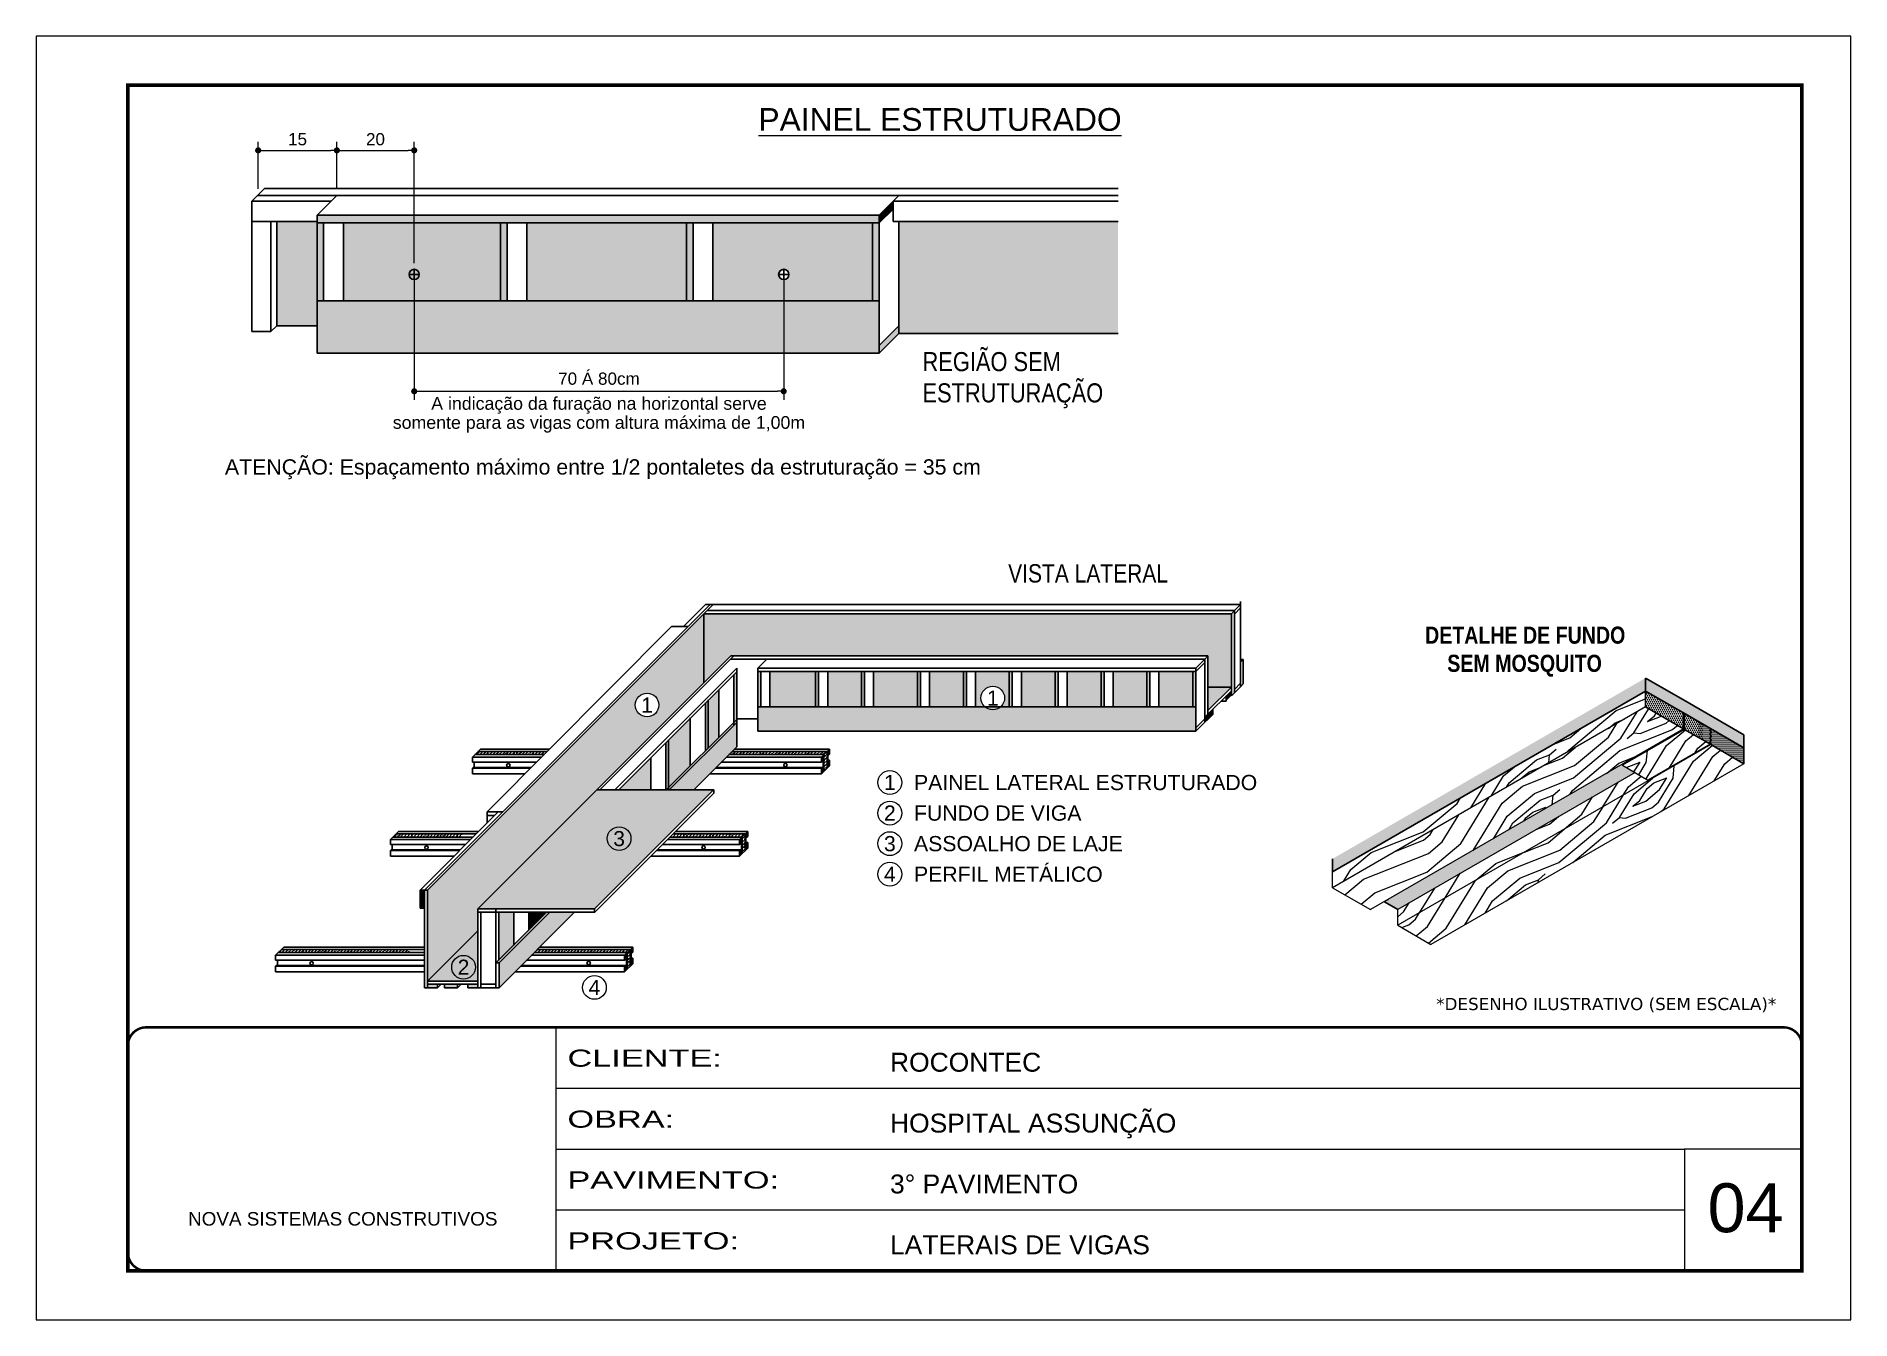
# Model space of a CAD drawing. Extents: x -21493 to -15213, y -12134 to 11887.
# Drawn here: x -16725 to -15240, y 10837 to 11887 of the extents above; entities that cross this region are included whole.
import ezdxf
from ezdxf.enums import TextEntityAlignment as Align

# ---------------------------------------------------------------- set-up
doc = ezdxf.new("R2010")
doc.units = 0
doc.linetypes.add('CONTINUO', pattern=[0])
doc.linetypes.add('DASHED', pattern=[0.75, 0.5, -0.25])
for name, color, linetype, lineweight in [('CARIMBO', 255, 'Continuous', 9), ('Demarcação 1', 251, 'Continuous', 9), ('Folhas', 255, 'Continuous', 9), ('fundo', 100, 'Continuous', 9), ('Madeira', 126, 'Continuous', 18), ('SARRAFO DE PRESSAO', 251, 'DASHED', 9)]:
    doc.layers.add(name, color=color, linetype=linetype, lineweight=lineweight)
for name, color, linetype in [('COTA', 241, 'Continuous'), ('HACHURA MADEIRAS', 1, 'Continuous'), ('material do compensado', 7, 'Continuous'), ('texto', 7, 'Continuous')]:
    doc.layers.add(name, color=color, linetype=linetype)
doc.layers.add('Demarcação 2', color=7, linetype='Continuous', lineweight=9, true_color=0xe0e0e0)
doc.styles.add('ARIAL', font='arial.ttf')
doc.styles.add('CESAR1', font='arial.ttf', dxfattribs={"oblique": 15})
doc.styles.add('ROMANC', font='techb___.ttf', dxfattribs={"height": 2.5})
doc.styles.get("Standard").update_dxf_attribs({"font": 'arial.ttf'})
doc.styles.add('stylellllll', font='verdana.ttf', dxfattribs={"height": 2})
doc.styles.add('Tecnologia', font='')
doc.styles.add('texto', font='ARIALN.TTF')
doc.styles.get('Tecnologia').set_extended_font_data('Forgotten Futurist')
doc.dimstyles.new('1x', dxfattribs={"dimtxt": 10, "dimasz": 5, "dimexe": 7, "dimexo": 5, "dimgap": 4, "dimtad": 1, "dimdec": 1, "dimdsep": 46, "dimtxsty": 'Standard', "dimblk": 'DOT', "dimcen": 0.09, "dimclrd": 4, "dimclre": 4, "dimclrt": 2, "dimadec": 0, "dimazin": 2, "dimtfac": 1, "dimtdec": 1, "dimtmove": 0, "dimatfit": 3, "dimldrblk": 'DOT', "dimfxl": 1, "dimtolj": 1, "dimtzin": 0, "dimlwd": 9, "dimlwe": 9, "dimarcsym": 0})
pattern_1 = [(45, (-18945.9029, 59526.5247), (0.99436891, 3.64601934), [4.6875, -0.9375, 0, -0.9375])]
pattern_2 = [(355, (-65072.58, 8489.68), (111.07494, 93.20294), [5.12645, -97.40264]), (85, (-65028.59, 8521.85), (-93.20294, 111.07494), [10.2529, -92.27619]), (40, (-65049.916, 8513.425), (8.936, 102.13894), [7.24881, -21.74642, 7.24881, -14.497615, 50.751904, -43.50449]), (40, (-65078.13, 8485.02), (8.936, 102.13894), [7.24983, -14.49967, 7.24983, -115.99871]), (40, (-65041.49, 8492.104), (8.936, 102.13894), [7.24983, -137.7482]), (40, (-65031.72, 8486.1), (8.936, 102.13894), [7.24983, -137.7482]), (40, (-65046.15, 8497.66), (8.936, 102.13894), [7.24983, -137.7482]), (40, (-65050.81, 8503.21), (8.936, 102.13894), [14.49967, -130.49838]), (40, (-65018.57, 8577.58), (8.936, 102.13894), [14.49967, -130.49838]), (40, (-65060.58, 8509.21), (8.936, 102.13894), [28.99933, -115.99871]), (40, (-65065.24, 8514.766), (8.936, 102.13894), [28.99933, -115.99871]), (40, (-64996.165, 8539.6), (8.936, 102.13894), [28.99933, -115.99871]), (40, (-65069.45, 8525.43), (8.936, 102.13894), [21.7497, -123.24834]), (40, (-65088.54, 8542.535), (8.936, 102.13894), [21.7497, -123.24834]), (40, (-65079.22, 8531.43), (8.936, 102.13894), [21.7497, -123.24834]), (40, (-65010.146, 8556.26), (8.936, 102.13894), [36.24951, -108.74853]), (40, (-65019.91, 8562.26), (8.936, 102.13894), [36.24951, -108.74853]), (40, (-65011.93, 8535.83), (8.936, 102.13894), [50.74931, -94.24873]), (21.56505, (-65061.47, 8499), (102.138945, -8.936), [11.4631, -217.79893]), (21.56505, (-65038.36, 8527.853), (102.138945, -8.936), [11.4631, -217.79893]), (21.56505, (-65044.36, 8518.086), (102.138945, -8.936), [11.4631, -217.79893]), (21.56505, (-65067.47, 8489.23), (102.138945, -8.936), [22.9262, -206.33583]), (21.56505, (-65043.02, 8533.406), (102.138945, -8.936), [34.3893, -194.87273]), (21.56505, (-65052.79, 8539.407), (102.138945, -8.936), [45.8524, -183.40963]), (21.56505, (-65062.556, 8545.407), (102.138945, -8.936), [45.8524, -183.40963]), (21.56505, (-65075.196, 8577.39), (102.138945, -8.936), [45.8524, -183.40963]), (21.56505, (-65076.09, 8567.176), (102.138945, -8.936), [57.3155, -171.94653]), (21.56505, (-65071.876, 8556.515), (102.138945, -8.936), [57.3155, -171.94653]), (58.43495, (-65039.7, 8512.53), (8.936, 102.138945), [11.4631, -217.79893]), (58.43495, (-65055.916, 8503.66), (8.936, 102.138945), [11.4631, -217.79893]), (58.43495, (-65072.578, 8489.68), (8.936, 102.138945), [22.9262, -206.33583]), (58.43495, (-65040.595, 8502.32), (8.936, 102.138945), [22.9262, -206.33583]), (58.43495, (-65083.24, 8485.464), (8.936, 102.138945), [34.3893, -194.87273]), (58.43495, (-65093.45, 8486.36), (8.936, 102.138945), [45.8524, -183.40963]), (58.43495, (-65001.08, 8483.423), (8.936, 102.138945), [45.8524, -183.40963]), (58.43495, (-65035.935, 8496.764), (8.936, 102.138945), [45.8524, -183.40963]), (58.43495, (-65016.4, 8484.763), (8.936, 102.138945), [57.3155, -171.94653]), (58.43495, (-65026.17, 8490.764), (8.936, 102.138945), [57.3155, -171.94653])]
pattern_3 = [(0, (-54180.0604, 735.7263), (0.82275303, 1.645506056), [0, -1.645506056])]

msp = doc.modelspace()

# ---------------------------------------------------------------- texts
at = {"style": 'stylellllll'}
msp.add_text('*DESENHO ILUSTRATIVO (SEM ESCALA)*', height=10, dxfattribs=at).set_placement((-15300.82, 11090.56), align=Align.RIGHT)
at = {"layer": 'CARIMBO', "linetype": 'Continuous', "ltscale": 2, "style": 'ARIAL'}
msp.add_text('%%UPAINEL ESTRUTURADO', height=18.59, dxfattribs=at).set_placement((-15985.25, 11809.9), align=Align.CENTER)
at = {"layer": 'CARIMBO', "linetype": 'Continuous', "ltscale": 2, "style": 'texto'}
for s, height, p in [('REGIÃO SEM', 15.6, (-15999.58, 11613.27)), ('ESTRUTURAÇÃO', 15.6, (-15999.58, 11587.71)), ('VISTA LATERAL', 15, (-15929.48, 11440.35))]:
    msp.add_text(s, height=height, dxfattribs=at).set_placement(p)
at = {"layer": 'CARIMBO', "color": 2, "style": 'ARIAL'}
for s, height, p in [('A indicação da furação na horizontal serve', 10.4, (-16264.39, 11586.89)), ('somente para as vigas com altura máxima de 1,00m', 10.4, (-16264.39, 11571.29)), ('ATENÇÃO: Espaçamento máximo entre 1/2 pontaletes da estruturação = 35 cm  ', 12.48, (-16256.36, 11534.93))]:
    msp.add_text(s, height=height, dxfattribs=at).set_placement(p, align=Align.MIDDLE_CENTER)
at = {"layer": 'CARIMBO', "style": 'ARIAL'}
for s, height, p in [('1', 12.32, (-16225.03, 11340.16)), ('1', 12.32, (-15942.09, 11345.83)), ('1', 12.44, (-16026.31, 11276.72)), ('2', 12.44, (-16026.31, 11251.72)), ('3', 12.32, (-16247.9, 11230.84)), ('3', 12.44, (-16026.31, 11226.72)), ('4', 12.44, (-16026.31, 11201.72)), ('2', 12.32, (-16375.23, 11125.63)), ('4', 12.32, (-16268.08, 11109.07))]:
    msp.add_text(s, height=height, dxfattribs=at).set_placement(p, align=Align.MIDDLE_CENTER)
at = {"layer": 'CARIMBO', "style": 'CESAR1'}
for s, p in [('PAINEL LATERAL ESTRUTURADO', (-16006.54, 11276.72)), ('FUNDO DE VIGA', (-16006.54, 11251.72)), ('ASSOALHO DE LAJE', (-16006.54, 11226.72)), ('PERFIL METÁLICO', (-16006.54, 11201.72))]:
    msp.add_text(s, height=12.436, dxfattribs=at).set_placement(p, align=Align.MIDDLE_LEFT)
at = {"layer": 'CARIMBO', "style": 'ARIAL'}
msp.add_text('04', height=40, dxfattribs=at).set_placement((-15357.05, 10908.8))
at = {"layer": 'texto', "style": 'ROMANC'}
for s, p in [('DETALHE DE FUNDO ', (-15504.09, 11397.31)), ('SEM MOSQUITO', (-15506.83, 11374.26))]:
    msp.add_text(s, height=14, dxfattribs=at).set_placement(p, align=Align.MIDDLE_CENTER)

# ---------------------------------------------------------------- blocks, each defined once
blk = doc.blocks.new('9999999999')
at = {"color": 30, "linetype": 'CONTINUO'}
for p, q in [((98564.6, 34230.2), (98564.6, 34429.4)), ((98564.6, 34379.6), (99584, 34379.6)), ((98564.6, 34329.8), (99488, 34329.8)), ((99584, 34329.8), (99488, 34329.8)), ((99488, 34329.8), (99488, 34230.2)), ((98564.6, 34280), (99488, 34280))]:
    blk.add_line(p, q, dxfattribs=at)
at = {"color": 30, "linetype": 'CONTINUO', "const_width": 2}
blk.add_lwpolyline([(99584, 34230.2), (99584, 34414.4, 0.414214), (99569, 34429.4), (98229, 34429.4, 0.414214), (98214, 34414.4), (98214, 34245.2, 0.414214), (98229, 34230.2), (99584, 34230.2)], format="xyb", dxfattribs=at)
at = {"layer": 'Folhas'}
blk.add_lwpolyline([(98139, 34190.2), (99624, 34190.2), (99624, 35240.2), (98139, 35240.2)], close=True, dxfattribs=at)
at = {"layer": 'Folhas', "color": 30, "const_width": 3}
blk.add_lwpolyline([(98214, 34230.2), (99584, 34230.2), (99584, 35200.2), (98214, 35200.2)], close=True, dxfattribs=at)
at = {"color": 7, "linetype": 'Continuous', "ltscale": 5, "style": 'ARIAL'}
for s, height, p in [('ROCONTEC', 15.48, (98837.7, 34393.1)), ('HOSPITAL ASSUNÇÃO', 15.483, (98837.7, 34343.3)), ('3° PAVIMENTO', 15.483, (98837.7, 34293.5)), ('NOVA SISTEMAS CONSTRUTIVOS', 11.059, (98263.2, 34267.2)), ('LATERAIS DE VIGAS', 15.483, (98837.7, 34243.7))]:
    blk.add_text(s, height=height, dxfattribs=at).set_placement(p)
at = {"layer": 'Folhas', "color": 7, "style": 'Tecnologia', "width": 1.5}
for s, p in [('CLIENTE:', (98573.7, 34397.2)), ('OBRA:', (98573.7, 34347.3)), ('PAVIMENTO:', (98573.7, 34297.5)), ('PROJETO:', (98573.7, 34247.7))]:
    blk.add_text(s, height=14, dxfattribs=at).set_placement(p)
blk = doc.blocks.new('_Dot')
at = {"color": 0, "linetype": 'ByBlock', "lineweight": -2}
blk.add_line((-0.5, 0), (-1, 0), dxfattribs=at)
at = {"color": 0, "linetype": 'ByBlock', "const_width": 0.5}
blk.add_lwpolyline([(-0.25, 0, 1), (0.25, 0, 1)], format="xyb", close=True, dxfattribs=at)
blk = doc.blocks.new('*D1858')
at = {"layer": 'COTA', "color": 4, "lineweight": 9, "transparency": 16777216}
for p, q in [((-16543.3, 11762.5), (-16543.3, 11800.9)), ((-16538.3, 11793.9), (-16483.9, 11793.9)), ((-16478.9, 11762.1), (-16478.9, 11800.9))]:
    blk.add_line(p, q, dxfattribs=at)
at = {"layer": 'Defpoints', "color": 0, "transparency": 16777216}
for p in [(-16478.9, 11793.9), (-16543.3, 11757.5), (-16478.9, 11757.1)]:
    blk.add_point(p, dxfattribs=at)
at = {"layer": 'COTA', "color": 4, "lineweight": 9, "transparency": 16777216, "xscale": 5, "yscale": 5, "zscale": 5, "rotation": 180}
blk.add_blockref('_Dot', (-16543.3, 11793.9), dxfattribs=at)
at = {"layer": 'COTA', "color": 4, "lineweight": 9, "transparency": 16777216, "xscale": 5, "yscale": 5, "zscale": 5}
blk.add_blockref('_Dot', (-16478.9, 11793.9), dxfattribs=at)
at = {"layer": 'COTA', "color": 2, "transparency": 16777216, "insert": (-16511.1, 11803), "char_height": 10, "attachment_point": 5}
blk.add_mtext('\\A1;15', dxfattribs=at)
blk = doc.blocks.new('*D1859')
at = {"layer": 'COTA', "color": 4, "lineweight": 9, "transparency": 16777216}
for p, q in [((-16478.9, 11762.1), (-16478.9, 11800.9)), ((-16473.9, 11793.9), (-16420.6, 11793.9)), ((-16415.6, 11701.6), (-16415.6, 11800.9))]:
    blk.add_line(p, q, dxfattribs=at)
at = {"layer": 'Defpoints', "color": 0, "transparency": 16777216}
for p in [(-16415.6, 11793.9), (-16478.9, 11757.1), (-16415.6, 11696.6)]:
    blk.add_point(p, dxfattribs=at)
at = {"layer": 'COTA', "color": 4, "lineweight": 9, "transparency": 16777216, "xscale": 5, "yscale": 5, "zscale": 5, "rotation": 180}
blk.add_blockref('_Dot', (-16478.9, 11793.9), dxfattribs=at)
at = {"layer": 'COTA', "color": 4, "lineweight": 9, "transparency": 16777216, "xscale": 5, "yscale": 5, "zscale": 5}
blk.add_blockref('_Dot', (-16415.6, 11793.9), dxfattribs=at)
at = {"layer": 'COTA', "color": 2, "transparency": 16777216, "insert": (-16447.3, 11803), "char_height": 10, "attachment_point": 5}
blk.add_mtext('\\A1;20', dxfattribs=at)
blk = doc.blocks.new('*D1860')
at = {"layer": 'COTA', "color": 4, "lineweight": 9, "transparency": 16777216}
for p, q in [((-16415.6, 11691.6), (-16415.6, 11589.8)), ((-16113.2, 11691.6), (-16113.2, 11589.8)), ((-16410.6, 11596.8), (-16118.2, 11596.8))]:
    blk.add_line(p, q, dxfattribs=at)
at = {"layer": 'Defpoints', "color": 0, "transparency": 16777216}
for p in [(-16415.6, 11696.6), (-16113.2, 11696.6), (-16113.2, 11596.8)]:
    blk.add_point(p, dxfattribs=at)
at = {"layer": 'COTA', "color": 4, "lineweight": 9, "transparency": 16777216, "xscale": 5, "yscale": 5, "zscale": 5, "rotation": 180}
blk.add_blockref('_Dot', (-16415.6, 11596.8), dxfattribs=at)
at = {"layer": 'COTA', "color": 4, "lineweight": 9, "transparency": 16777216, "xscale": 5, "yscale": 5, "zscale": 5}
blk.add_blockref('_Dot', (-16113.2, 11596.8), dxfattribs=at)
at = {"layer": 'COTA', "color": 2, "transparency": 16777216, "insert": (-16264.4, 11607.1), "char_height": 10, "attachment_point": 5}
blk.add_mtext('\\A1;70 Á 80cm', dxfattribs=at)

# ---------------------------------------------------------------- dimensions: what is measured, and where the dimension line sits
at = {"layer": 'COTA'}
for base, p1, p2, text, picture, middle in [((-16478.9, 11793.87), (-16543.33, 11757.45), (-16478.9, 11757.07), '15', '*D1858', (-16511.11, 11802.98)), ((-16415.61, 11793.87), (-16478.9, 11757.07), (-16415.61, 11696.6), '20', '*D1859', (-16447.25, 11802.98)), ((-16113.16, 11596.77), (-16415.61, 11696.6), (-16113.16, 11696.6), '70 Á 80cm', '*D1860', (-16264.39, 11607.12))]:
    dim = msp.add_linear_dim(base=base, p1=p1, p2=p2, text=text, dimstyle='1x', dxfattribs=at)
    dim.commit()
    dim.dimension.update_dxf_attribs({"geometry": picture, "text_midpoint": middle})

# ---------------------------------------------------------------- hatches: boundary and pattern name
for points in [[(-16023.71, 11745.85), (-16023.71, 11752.23), (-16035.06, 11740.97), (-16035.06, 11734.6)], [(-16192.66, 11670.89), (-16187.34, 11670.89), (-16187.34, 11734.6), (-16192.66, 11734.6)], [(-15746.81, 11347.54), (-15746.81, 11351.73), (-15751.04, 11347.54), (-15751.04, 11343.35)], [(-15761.98, 11336.69), (-15767.96, 11330.76), (-15767.96, 11326.57), (-15761.98, 11332.5)], [(-16407.2, 11188.72), (-16410.86, 11188.72), (-16410.86, 11173.86), (-16407.2, 11173.86)]]:
    msp.add_hatch(color=256).paths.add_polyline_path(points)
at = {"linetype": 'ByBlock', "ltscale": 2}
for points in [[(-16495.23, 11670.89), (-16489.9, 11670.89), (-16489.9, 11734.49), (-16495.23, 11734.49)], [(-16035.06, 11740.97), (-16495.12, 11740.97), (-16495.12, 11734.6), (-16035.06, 11734.6)], [(-16345.05, 11670.89), (-16339.72, 11670.89), (-16339.72, 11734.49), (-16345.05, 11734.49)], [(-15737.18, 11377.33), (-15739.2, 11377.33), (-15739.2, 11375.09)], [(-16154.1, 11323.39), (-16151.75, 11325.75), (-16151.75, 11367.19), (-16154.1, 11364.83)], [(-16134.45, 11338.63), (-16132.01, 11338.63), (-16132.01, 11367.35), (-16134.45, 11367.35)], [(-16087.17, 11338.63), (-16084.73, 11338.63), (-16084.73, 11367.35), (-16087.17, 11367.35)], [(-16049.64, 11338.63), (-16047.2, 11338.63), (-16047.2, 11367.35), (-16049.64, 11367.35)], [(-16003.71, 11338.63), (-16001.27, 11338.63), (-16001.27, 11367.35), (-16003.71, 11367.35)], [(-15966.17, 11338.63), (-15963.73, 11338.63), (-15963.73, 11367.35), (-15966.17, 11367.35)], [(-15928.64, 11338.63), (-15926.2, 11338.63), (-15926.2, 11367.35), (-15928.64, 11367.35)], [(-15891.11, 11338.63), (-15888.67, 11338.63), (-15888.67, 11367.35), (-15891.11, 11367.35)], [(-15853.57, 11338.63), (-15851.13, 11338.63), (-15851.13, 11367.35), (-15853.57, 11367.35)], [(-15816.04, 11338.63), (-15813.6, 11338.63), (-15813.6, 11367.35), (-15816.04, 11367.35)], [(-15778.51, 11338.63), (-15776.07, 11338.63), (-15776.07, 11367.35), (-15778.5, 11367.35)], [(-16177.44, 11302.53), (-16175.08, 11304.88), (-16175.08, 11344.18), (-16177.44, 11341.83)], [(-16153.99, 11323.5), (-16153.99, 11325.98), (-16207.39, 11272.58), (-16207.39, 11270.69), (-16206.8, 11270.69)], [(-16207.49, 11311.44), (-16209.85, 11309.08), (-16209.85, 11270.59), (-16207.49, 11270.59)], [(-16304.66, 11170.56), (-16307.23, 11170.56), (-16348.68, 11129.11), (-16346.12, 11129.11)], [(-16321.87, 11155.92), (-16319.52, 11158.27), (-16319.52, 11170.46), (-16321.87, 11170.46)]]:
    msp.add_hatch(color=256, dxfattribs=at).paths.add_polyline_path(points)
h = msp.add_hatch(color=256)
h.paths.add_polyline_path([(-16035.06, 11634.34), (-16035.06, 11627.97), (-16018.84, 11644.06), (-16018.84, 11650.44)])
h.paths.add_polyline_path([(-16040.39, 11670.88), (-16035.06, 11670.88), (-16035.06, 11734.6), (-16040.39, 11734.6)])
at = {"linetype": 'Continuous', "ltscale": 1.5}
h = msp.add_hatch(dxfattribs=at)
h.set_pattern_fill('ANSI36', color=256, scale=15, style=0)
h.set_pattern_definition(pattern_1)
h.paths.add_polyline_path([(-16363.43, 11302.01), (-16365.94, 11299.51), (-16309.37, 11299.51), (-16306.88, 11302.01)])
h = msp.add_hatch(dxfattribs=at)
h.set_pattern_fill('ANSI36', color=256, scale=15, style=0)
h.set_pattern_definition(pattern_1)
h.paths.add_polyline_path([(-16077.75, 11302.01), (-16155.48, 11302.01), (-16157.98, 11299.51), (-16080.25, 11299.51)])
h.paths.add_polyline_path([(-16077.75, 11302.01), (-16080.25, 11299.51), (-16080.25, 11285.9), (-16077.75, 11288.4)])
h = msp.add_hatch(dxfattribs=at)
h.set_pattern_fill('ANSI36', color=256, scale=15, style=0)
h.set_pattern_definition(pattern_1)
h.paths.add_polyline_path([(-16430.41, 11234.64), (-16432.92, 11232.14), (-16376.35, 11232.14), (-16373.86, 11234.64)])
h = msp.add_hatch(dxfattribs=at)
h.set_pattern_fill('ANSI36', color=256, scale=15, style=0)
h.set_pattern_definition(pattern_1)
h.paths.add_polyline_path([(-16144.73, 11234.64), (-16147.23, 11232.14), (-16147.23, 11218.53), (-16144.73, 11221.03)])
h.paths.add_polyline_path([(-16203.73, 11234.64), (-16206.24, 11232.14), (-16147.23, 11232.14), (-16144.73, 11234.64)])
h = msp.add_hatch(dxfattribs=at)
h.set_pattern_fill('ANSI36', color=256, scale=15, style=0)
h.set_pattern_definition(pattern_1)
h.paths.add_polyline_path([(-16524.49, 11140.02), (-16526.99, 11137.52), (-16419.52, 11137.52), (-16419.52, 11140.02)])
h = msp.add_hatch(dxfattribs=at)
h.set_pattern_fill('ANSI36', color=256, scale=15, style=0)
h.set_pattern_definition(pattern_1)
h.paths.add_polyline_path([(-16238.8, 11140.02), (-16241.3, 11137.52), (-16241.3, 11123.9), (-16238.8, 11126.41)])
h.paths.add_polyline_path([(-16314.9, 11140.02), (-16317.41, 11137.52), (-16241.3, 11137.52), (-16238.8, 11140.02)])
at = {"linetype": 'ByBlock', "ltscale": 2}
h = msp.add_hatch(color=256, dxfattribs=at)
h.paths.add_polyline_path([(-16396.42, 11111.73), (-16404.64, 11111.73), (-16404.64, 11108.81), (-16396.42, 11108.81)])
h.paths.add_polyline_path([(-16380.12, 11111.73), (-16390.9, 11111.73), (-16390.9, 11108.81), (-16380.12, 11108.81)])
h.paths.add_polyline_path([(-16363.57, 11111.73), (-16371.79, 11111.73), (-16371.79, 11108.81), (-16363.57, 11108.81)])
at = {"layer": 'Demarcação 1'}
h = msp.add_hatch(color=256, dxfattribs=at)
h.paths.add_polyline_path([(-16384.91, 11125.63, 1), (-16365.55, 11125.63, 1)], flags=17)
h.paths.add_polyline_path([(-16363.57, 11173.33), (-16178.52, 11358.37), (-16178.52, 11414.84), (-16178.53, 11414.84), (-16404.64, 11188.73), (-16404.64, 11114.29), (-16363.57, 11155.36)])
h.paths.add_polyline_path([(-16234.71, 11340.16, -1), (-16215.36, 11340.16, -1)], flags=16)
h.paths.add_polyline_path([(-16383.11, 11116.37), (-16367.35, 11116.37), (-16367.35, 11134.93), (-16383.11, 11134.93)], flags=24)
h.paths.add_polyline_path([(-16232.91, 11330.91), (-16217.15, 11330.91), (-16217.15, 11349.46), (-16232.91, 11349.46)], flags=24)
for points in [[(-16178.52, 11358.37), (-16156.59, 11380.31), (-15766.02, 11380.31), (-15766.02, 11354.68), (-15746.81, 11354.68), (-15746.81, 11414.84), (-16178.52, 11414.84)], [(-15766.02, 11354.68), (-15766.02, 11335.63), (-15746.81, 11354.68)]]:
    msp.add_hatch(color=256, dxfattribs=at).paths.add_polyline_path(points)
h = msp.add_hatch(color=256, dxfattribs=at)
h.paths.add_polyline_path([(-16404.64, 11114.29), (-16363.57, 11114.29), (-16363.57, 11155.36)])
h.paths.add_polyline_path([(-16384.91, 11125.63, -1), (-16365.55, 11125.63, -1)], flags=16)
h.paths.add_polyline_path([(-16383.11, 11116.37), (-16367.35, 11116.37), (-16367.35, 11134.93), (-16383.11, 11134.93)], flags=24)
at = {"layer": 'Demarcação 2'}
for points in [[(-16495.12, 11734.6), (-16495.12, 11734.6), (-16495.12, 11734.6), (-16495.12, 11735.66), (-16528.11, 11735.66), (-16528.11, 11650.44), (-16495.12, 11650.44)], [(-16473.57, 11670.89), (-16344.94, 11670.89), (-16344.94, 11734.6), (-16473.57, 11734.6)], [(-16323.39, 11670.89), (-16192.66, 11670.89), (-16192.66, 11734.6), (-16323.39, 11734.6)], [(-16018.84, 11735.66), (-16018.84, 11644.06), (-15839.56, 11644.06), (-15839.56, 11735.66)], [(-16035.06, 11670.88), (-16495.12, 11670.89), (-16495.12, 11634.35), (-16495.12, 11627.97), (-16035.06, 11627.97)], [(-16124.47, 11338.63), (-16087.06, 11338.63), (-16087.06, 11367.45), (-16124.47, 11367.45)], [(-16077.2, 11338.63), (-16049.53, 11338.63), (-16049.53, 11367.45), (-16077.2, 11367.45)], [(-16039.66, 11338.63), (-16003.6, 11338.63), (-16003.6, 11367.45), (-16039.66, 11367.45)], [(-15993.73, 11338.63), (-15966.07, 11338.63), (-15966.07, 11367.45), (-15993.73, 11367.45)], [(-15918.67, 11338.63), (-15891, 11338.63), (-15891, 11367.45), (-15918.67, 11367.45)], [(-15881.13, 11338.63), (-15853.47, 11338.63), (-15853.47, 11367.45), (-15881.13, 11367.45)], [(-15843.6, 11338.63), (-15815.93, 11338.63), (-15815.93, 11367.45), (-15843.6, 11367.45)], [(-15806.06, 11338.63), (-15778.4, 11338.63), (-15778.4, 11367.45), (-15806.06, 11367.45)], [(-16174.98, 11304.99), (-16166.31, 11313.66), (-16166.31, 11352.62), (-16174.98, 11343.95)], [(-15775.96, 11338.63), (-15935.63, 11338.63, -0.3830345), (-15948.56, 11338.63), (-16134.34, 11338.63), (-16134.34, 11318.63), (-15775.96, 11318.63)], [(-16207.39, 11272.58), (-16189.65, 11290.32), (-16189.65, 11329.28), (-16207.39, 11311.54)], [(-16151.64, 11308.77), (-16151.64, 11325.85), (-16206.8, 11270.69), (-16186.8, 11270.69), (-16151.64, 11305.85)], [(-16248.24, 11270.69), (-16222.06, 11270.69), (-16222.06, 11296.87)], [(-16346.33, 11131.46), (-16334.08, 11143.71), (-16334.08, 11170.56), (-16346.33, 11170.56)], [(-16284.36, 11170.56), (-16289.85, 11170.56), (-16304.66, 11170.56), (-16346.12, 11129.11), (-16346.12, 11108.81)], [(-16319.41, 11158.38), (-16307.23, 11170.56), (-16319.41, 11170.56)]]:
    msp.add_hatch(color=256, dxfattribs=at).paths.add_polyline_path(points)
h = msp.add_hatch(color=256, dxfattribs=at)
h.paths.add_polyline_path([(-16117.34, 11692.42, -1), (-16108.97, 11692.42, -1)], flags=16)
h.paths.add_polyline_path([(-16171.11, 11670.89), (-16040.39, 11670.88), (-16040.39, 11734.6), (-16171.11, 11734.6)])
h = msp.add_hatch(color=256, dxfattribs=at)
h.paths.add_polyline_path([(-15932.42, 11345.83, -1), (-15951.77, 11345.83, -1)], flags=16)
h.paths.add_polyline_path([(-15949.97, 11336.58), (-15934.21, 11336.58), (-15934.21, 11355.13), (-15949.97, 11355.13)], flags=24)
h.paths.add_polyline_path([(-15956.2, 11338.63), (-15928.53, 11338.63), (-15928.53, 11367.45), (-15956.2, 11367.45)])
h = msp.add_hatch(color=256, dxfattribs=at)
h.paths.add_polyline_path([(-16363.57, 11173.33), (-16361, 11173.33), (-16348.68, 11173.33), (-16267.93, 11173.33), (-16170.57, 11270.69), (-16266.2, 11270.69)])
h.paths.add_polyline_path([(-16255.83, 11221.31), (-16239.96, 11221.31), (-16239.96, 11240.2), (-16255.83, 11240.2)], flags=24)
at = {"layer": 'fundo'}
h = msp.add_hatch(color=252, dxfattribs=at)
h.dxf.hatch_style = 1
h.paths.add_polyline_path([(-15663.91, 11214.35), (-15663.91, 11203.69), (-15407.77, 11351.58), (-15407.77, 11362.23)])
h = msp.add_hatch(color=252, dxfattribs=at)
h.dxf.hatch_style = 1
h.paths.add_polyline_path([(-15376.69, 11344.29), (-15407.77, 11362.23), (-15407.77, 11351.58), (-15376.69, 11333.63), (-15327.35, 11305.15), (-15327.35, 11315.81)])
h = msp.add_hatch(color=252, dxfattribs=at)
h.dxf.hatch_style = 1
h.paths.add_polyline_path([(-15416.4, 11284.84), (-15426.77, 11290.82), (-15426.77, 11291.7), (-15621.56, 11179.24), (-15610.64, 11172.93)])
at = {"layer": 'HACHURA MADEIRAS'}
h = msp.add_hatch(dxfattribs=at)
h.set_pattern_fill('DOTS', scale=1.036539)
h.set_pattern_definition(pattern_3)
h.paths.add_polyline_path([(-15376.69, 11320.61), (-15376.69, 11333.63), (-15407.77, 11351.58), (-15407.77, 11338.55)])
h = msp.add_hatch(dxfattribs=at)
h.set_pattern_fill('DOTS', scale=1.036539)
h.set_pattern_definition(pattern_3)
h.paths.add_polyline_path([(-15375.93, 11333.2), (-15375.93, 11320.17), (-15354.79, 11307.97), (-15354.79, 11320.99)])
h = msp.add_hatch(dxfattribs=at)
h.set_pattern_fill('DOTS', scale=1.036539)
h.set_pattern_definition(pattern_3)
h.paths.add_polyline_path([(-15354.49, 11320.82), (-15354.49, 11307.8), (-15327.35, 11292.13), (-15327.35, 11305.15)])
at = {"layer": 'Madeira'}
h = msp.add_hatch(dxfattribs=at)
h.set_pattern_fill('PATRON00077', color=256, scale=102.529099, angle=355, pattern_type=2)
h.set_pattern_definition(pattern_2)
h.paths.add_polyline_path([(-15663.91, 11203.69), (-15663.91, 11190.67), (-15407.77, 11338.55), (-15407.77, 11351.58)])
h = msp.add_hatch(dxfattribs=at)
h.set_pattern_fill('PATRON00077', color=256, scale=102.529099, angle=355, pattern_type=2)
h.set_pattern_definition([(355, (-33970.06, -60750.89), (111.07494, 93.20294), [5.12645, -97.40264]), (85, (-33926.08, -60718.72), (-93.20294, 111.07494), [10.25291, -92.27619]), (40, (-33947.4, -60727.144), (8.936, 102.138945), [7.248807, -21.74642, 7.248807, -14.497615, 50.751904, -43.504487]), (40, (-33975.61, -60755.55), (8.936, 102.138945), [7.24983, -14.499665, 7.24983, -115.99871]), (40, (-33938.97, -60748.466), (8.936, 102.138945), [7.24983, -137.74821]), (40, (-33929.204, -60754.466), (8.936, 102.138945), [7.24983, -137.74821]), (40, (-33943.63, -60742.91), (8.936, 102.138945), [7.24983, -137.74821]), (40, (-33948.29, -60737.36), (8.936, 102.138945), [14.49967, -130.49838]), (40, (-33916.055, -60662.99), (8.936, 102.138945), [14.49967, -130.49838]), (40, (-33958.06, -60731.36), (8.936, 102.138945), [28.99933, -115.99871]), (40, (-33962.72, -60725.804), (8.936, 102.138945), [28.99933, -115.99871]), (40, (-33893.65, -60700.97), (8.936, 102.138945), [28.99933, -115.99871]), (40, (-33966.93, -60715.14), (8.936, 102.138945), [21.7497, -123.24834]), (40, (-33986.02, -60698.035), (8.936, 102.138945), [21.7497, -123.24834]), (40, (-33976.7, -60709.14), (8.936, 102.138945), [21.7497, -123.24834]), (40, (-33907.63, -60684.31), (8.936, 102.138945), [36.24951, -108.74853]), (40, (-33917.395, -60678.31), (8.936, 102.138945), [36.24951, -108.74853]), (40, (-33909.415, -60704.74), (8.936, 102.138945), [50.74931, -94.24873]), (21.56505, (-33958.95, -60741.57), (102.138945, -8.936), [11.4631, -217.79893]), (21.56505, (-33935.843, -60712.717), (102.138945, -8.936), [11.4631, -217.79893]), (21.56505, (-33941.844, -60722.484), (102.138945, -8.936), [11.4631, -217.79893]), (21.56505, (-33964.953, -60751.34), (102.138945, -8.936), [22.9262, -206.33583]), (21.56505, (-33940.504, -60707.163), (102.138945, -8.936), [34.3893, -194.87273]), (21.56505, (-33950.27, -60701.163), (102.138945, -8.936), [45.8524, -183.40963]), (21.56505, (-33960.04, -60695.16), (102.138945, -8.936), [45.8524, -183.40963]), (21.56505, (-33972.68, -60663.18), (102.138945, -8.936), [45.8524, -183.40963]), (21.56505, (-33973.57, -60673.394), (102.138945, -8.936), [57.31551, -171.94653]), (21.56505, (-33969.36, -60684.055), (102.138945, -8.936), [57.31551, -171.94653]), (58.43495, (-33937.184, -60728.04), (8.936, 102.138945), [11.4631, -217.79893]), (58.43495, (-33953.4, -60736.91), (8.936, 102.138945), [11.4631, -217.79893]), (58.43495, (-33970.06, -60750.89), (8.936, 102.138945), [22.9262, -206.33583]), (58.43495, (-33938.077, -60738.25), (8.936, 102.138945), [22.9262, -206.33583]), (58.43495, (-33980.72, -60755.105), (8.936, 102.138945), [34.3893, -194.87273]), (58.43495, (-33990.934, -60754.21), (8.936, 102.138945), [45.8524, -183.40963]), (58.43495, (-33898.56, -60757.147), (8.936, 102.138945), [45.8524, -183.40963]), (58.43495, (-33933.417, -60743.806), (8.936, 102.138945), [45.8524, -183.40963]), (58.43495, (-33913.883, -60755.807), (8.936, 102.138945), [57.31551, -171.94653]), (58.43495, (-33923.65, -60749.806), (8.936, 102.138945), [57.31551, -171.94653])])
h.paths.add_polyline_path([(-15663.91, 11190.67), (-15632.84, 11172.73), (-15376.69, 11320.61), (-15407.77, 11338.55)])
h = msp.add_hatch(dxfattribs=at)
h.set_pattern_fill('PATRON00077', color=256, scale=102.529099, angle=355, pattern_type=2)
h.set_pattern_definition([(355, (-65094.54, 8502.42), (111.07494, 93.20294), [5.12645, -97.40264]), (85, (-65050.56, 8534.59), (-93.20294, 111.07494), [10.2529, -92.27619]), (40, (-65071.88, 8526.165), (8.936, 102.13894), [7.24881, -21.74642, 7.24881, -14.497615, 50.751904, -43.50449]), (40, (-65100.095, 8497.76), (8.936, 102.13894), [7.24983, -14.49967, 7.24983, -115.99871]), (40, (-65063.45, 8504.84), (8.936, 102.13894), [7.24983, -137.7482]), (40, (-65053.686, 8498.84), (8.936, 102.13894), [7.24983, -137.7482]), (40, (-65068.11, 8510.4), (8.936, 102.13894), [7.24983, -137.7482]), (40, (-65072.77, 8515.95), (8.936, 102.13894), [14.49967, -130.49838]), (40, (-65040.54, 8590.32), (8.936, 102.13894), [14.49967, -130.49838]), (40, (-65082.54, 8521.95), (8.936, 102.13894), [28.99933, -115.99871]), (40, (-65087.2, 8527.505), (8.936, 102.13894), [28.99933, -115.99871]), (40, (-65018.13, 8552.34), (8.936, 102.13894), [28.99933, -115.99871]), (40, (-65091.414, 8538.166), (8.936, 102.13894), [21.7497, -123.24834]), (40, (-65110.5, 8555.274), (8.936, 102.13894), [21.7497, -123.24834]), (40, (-65101.18, 8544.166), (8.936, 102.13894), [21.7497, -123.24834]), (40, (-65032.11, 8569), (8.936, 102.13894), [36.24951, -108.74853]), (40, (-65041.88, 8575), (8.936, 102.13894), [36.24951, -108.74853]), (40, (-65033.9, 8548.57), (8.936, 102.13894), [50.74931, -94.24873]), (21.56505, (-65083.434, 8511.737), (102.138945, -8.936), [11.4631, -217.79893]), (21.56505, (-65060.326, 8540.59), (102.138945, -8.936), [11.4631, -217.79893]), (21.56505, (-65066.326, 8530.825), (102.138945, -8.936), [11.4631, -217.79893]), (21.56505, (-65089.435, 8501.97), (102.138945, -8.936), [22.9262, -206.33583]), (21.56505, (-65064.986, 8546.146), (102.138945, -8.936), [34.3893, -194.87273]), (21.56505, (-65074.753, 8552.146), (102.138945, -8.936), [45.8524, -183.40963]), (21.56505, (-65084.52, 8558.147), (102.138945, -8.936), [45.8524, -183.40963]), (21.56505, (-65097.16, 8590.13), (102.138945, -8.936), [45.8524, -183.40963]), (21.56505, (-65098.054, 8579.915), (102.138945, -8.936), [57.3155, -171.94653]), (21.56505, (-65093.84, 8569.254), (102.138945, -8.936), [57.3155, -171.94653]), (58.43495, (-65061.666, 8525.27), (8.936, 102.138945), [11.4631, -217.79893]), (58.43495, (-65077.88, 8516.398), (8.936, 102.138945), [11.4631, -217.79893]), (58.43495, (-65094.54, 8502.417), (8.936, 102.138945), [22.9262, -206.33583]), (58.43495, (-65062.56, 8515.057), (8.936, 102.138945), [22.9262, -206.33583]), (58.43495, (-65105.202, 8498.204), (8.936, 102.138945), [34.3893, -194.87273]), (58.43495, (-65115.416, 8499.097), (8.936, 102.138945), [45.8524, -183.40963]), (58.43495, (-65023.044, 8496.16), (8.936, 102.138945), [45.8524, -183.40963]), (58.43495, (-65057.9, 8509.503), (8.936, 102.138945), [45.8524, -183.40963]), (58.43495, (-65038.365, 8497.502), (8.936, 102.138945), [57.3155, -171.94653]), (58.43495, (-65048.132, 8503.503), (8.936, 102.138945), [57.3155, -171.94653])])
h.paths.add_polyline_path([(-15405.63, 11278.62), (-15354.79, 11307.97), (-15376.46, 11320.54), (-15426.77, 11290.82)])
h = msp.add_hatch(dxfattribs=at)
h.set_pattern_fill('PATRON00077', color=256, scale=102.529099, angle=355, pattern_type=2)
h.set_pattern_definition(pattern_2)
h.paths.add_polyline_path([(-15583.49, 11144.25), (-15327.35, 11292.13), (-15354.49, 11307.8), (-15610.54, 11159.97)])
h = msp.add_hatch(dxfattribs=at)
h.set_pattern_fill('PATRON00077', color=256, scale=102.529099, angle=355, pattern_type=2)
h.set_pattern_definition(pattern_2)
h.paths.add_polyline_path([(-15405.27, 11278.41), (-15416.55, 11284.92), (-15610.71, 11172.89), (-15610.64, 11159.91)])

# ---------------------------------------------------------------- linework, layer by layer
at = {"linetype": 'ByBlock', "ltscale": 2}
for p, q in [((-16548.55, 11752.23), (-16538.11, 11762.67)), ((-16548.55, 11752.23), (-16548.55, 11735.66)), ((-16478.9, 11757.07), (-16495.12, 11740.97)), ((-16018.84, 11757.07), (-16035.06, 11740.97)), ((-16023.71, 11735.66), (-16023.71, 11752.23)), ((-16548.55, 11735.66), (-16548.55, 11645.6)), ((-16532.95, 11735.66), (-16532.95, 11645.6)), ((-16528.11, 11735.66), (-16528.11, 11650.44)), ((-16495.12, 11740.97), (-16035.06, 11740.97)), ((-16495.12, 11734.6), (-16495.12, 11740.97)), ((-16495.12, 11734.6), (-16495.12, 11627.97)), ((-16495.12, 11734.6), (-16495.12, 11634.35)), ((-16495.12, 11734.6), (-16035.06, 11734.6)), ((-16489.79, 11734.6), (-16489.79, 11670.89)), ((-16473.57, 11670.89), (-16473.57, 11734.6)), ((-16344.94, 11734.6), (-16344.94, 11670.89)), ((-16339.61, 11734.6), (-16339.61, 11670.89)), ((-16323.39, 11670.89), (-16323.39, 11734.6)), ((-16192.66, 11734.6), (-16192.66, 11670.89)), ((-16187.34, 11734.6), (-16187.34, 11670.89)), ((-16171.11, 11670.89), (-16171.11, 11734.6)), ((-16040.39, 11734.6), (-16040.39, 11670.88)), ((-16023.71, 11745.85), (-16035.06, 11734.6)), ((-16035.06, 11740.97), (-16035.06, 11627.97)), ((-16018.84, 11644.06), (-16018.84, 11735.66)), ((-16532.95, 11645.6), (-16528.11, 11650.44)), ((-16495.12, 11650.44), (-16528.11, 11650.44)), ((-16495.12, 11650.44), (-16528.11, 11650.44)), ((-16018.84, 11650.44), (-16035.06, 11634.34)), ((-16018.84, 11644.06), (-16035.06, 11627.97)), ((-15739.2, 11419.54), (-15744.24, 11414.53)), ((-16263.64, 11270.69), (-16154.02, 11380.31)), ((-16126.91, 11377.74), (-16134.34, 11370.37)), ((-15768.53, 11377.74), (-15775.96, 11370.37)), ((-15768.53, 11377.74), (-15766.02, 11380.31)), ((-15768.53, 11377.74), (-15768.53, 11326)), ((-15739.2, 11375.09), (-15737.18, 11377.33)), ((-15737.18, 11377.33), (-15739.2, 11377.33)), ((-15737.18, 11357.33), (-15737.18, 11377.33)), ((-16153.99, 11323.5), (-16153.99, 11364.94)), ((-16151.64, 11308.77), (-16151.64, 11367.29)), ((-16134.34, 11370.37), (-15775.96, 11370.37)), ((-16134.34, 11367.45), (-16134.34, 11370.37)), ((-16134.34, 11367.45), (-15775.96, 11367.45)), ((-16134.34, 11367.45), (-16134.34, 11318.63)), ((-16134.34, 11367.45), (-16134.34, 11338.63)), ((-16131.9, 11367.45), (-16131.9, 11338.63)), ((-16124.47, 11338.63), (-16124.47, 11367.45)), ((-16087.06, 11367.45), (-16087.06, 11338.63)), ((-16084.63, 11367.45), (-16084.63, 11338.63)), ((-16077.2, 11338.63), (-16077.2, 11367.45)), ((-16049.53, 11367.45), (-16049.53, 11338.63)), ((-16047.09, 11367.45), (-16047.09, 11338.63)), ((-16039.66, 11338.63), (-16039.66, 11367.45)), ((-16003.6, 11367.45), (-16003.6, 11338.63)), ((-16001.16, 11367.45), (-16001.16, 11338.63)), ((-15993.73, 11338.63), (-15993.73, 11367.45)), ((-15966.07, 11367.45), (-15966.07, 11338.63)), ((-15963.63, 11367.45), (-15963.63, 11338.63)), ((-15956.2, 11338.63), (-15956.2, 11367.45)), ((-15928.53, 11367.45), (-15928.53, 11338.63)), ((-15926.09, 11367.45), (-15926.09, 11338.63)), ((-15918.67, 11338.63), (-15918.67, 11367.45)), ((-15891, 11367.45), (-15891, 11338.63)), ((-15888.56, 11367.45), (-15888.56, 11338.63)), ((-15881.13, 11338.63), (-15881.13, 11367.45)), ((-15853.47, 11367.45), (-15853.47, 11338.63)), ((-15851.03, 11367.45), (-15851.03, 11338.63)), ((-15843.6, 11338.63), (-15843.6, 11367.45)), ((-15815.93, 11367.45), (-15815.93, 11338.63)), ((-15813.49, 11367.45), (-15813.49, 11338.63)), ((-15806.06, 11338.63), (-15806.06, 11367.45)), ((-15778.4, 11367.45), (-15778.4, 11338.63)), ((-15768.53, 11374.82), (-15775.96, 11367.45)), ((-15775.96, 11370.37), (-15775.96, 11367.45)), ((-15775.96, 11367.45), (-15775.96, 11318.63)), ((-16166.31, 11313.66), (-16166.31, 11352.62)), ((-15739.2, 11355.09), (-15746.81, 11347.54)), ((-15739.2, 11355.09), (-15737.18, 11357.33)), ((-16177.33, 11302.64), (-16177.33, 11341.93)), ((-16174.98, 11304.99), (-16174.98, 11344.29)), ((-15761.98, 11332.5), (-15772.36, 11322.2)), ((-16151.64, 11328.33), (-16209.28, 11270.69)), ((-16189.65, 11290.32), (-16189.65, 11329.61)), ((-16134.34, 11328.92), (-16151.64, 11328.92)), ((-15768.53, 11328.92), (-15775.96, 11321.55)), ((-15768.53, 11326), (-15775.96, 11318.63)), ((-15766.02, 11328.48), (-15768.53, 11326)), ((-16363.43, 11302.01), (-16306.88, 11302.01)), ((-16361.37, 11304.08), (-16304.83, 11304.08)), ((-16209.74, 11270.69), (-16209.74, 11309.19)), ((-16207.39, 11270.69), (-16207.39, 11311.54)), ((-16155.48, 11302.01), (-16077.75, 11302.01)), ((-16153.41, 11304.08), (-16075.68, 11304.08)), ((-16151.64, 11308.77), (-16151.64, 11305.85)), ((-16077.75, 11302.01), (-16077.75, 11288.4)), ((-16077.12, 11301.72), (-16077.12, 11289.8)), ((-16076.3, 11302.54), (-16076.3, 11299.27)), ((-16368.01, 11297.44), (-16368.01, 11293.25)), ((-16368.01, 11297.44), (-16324.76, 11297.44)), ((-16368.01, 11297.44), (-16311.43, 11297.44)), ((-16368.01, 11293.25), (-16315.6, 11293.25)), ((-16368.01, 11288.38), (-16320.44, 11288.38)), ((-16367.37, 11289.02), (-16319.81, 11289.02)), ((-16366.56, 11293.25), (-16366.56, 11289.02)), ((-16365.94, 11299.51), (-16309.37, 11299.51)), ((-16169.11, 11288.38), (-16082.32, 11288.38)), ((-16168.48, 11289.02), (-16081.68, 11289.02)), ((-16164.24, 11293.25), (-16082.32, 11293.25)), ((-16160.05, 11297.44), (-16082.32, 11297.44)), ((-16157.98, 11299.51), (-16080.25, 11299.51)), ((-16082.32, 11297.44), (-16082.32, 11293.25)), ((-16081.68, 11297.16), (-16081.68, 11293.89)), ((-16081.68, 11286.04), (-16080.88, 11286.04)), ((-16080.88, 11297.97), (-16080.88, 11286.04)), ((-16080.25, 11299.51), (-16080.25, 11285.9)), ((-16077.12, 11299.27), (-16076.3, 11299.27)), ((-16077.12, 11295.02), (-16075.68, 11295.02)), ((-16077.12, 11294.4), (-16076.3, 11294.4)), ((-16077.12, 11290.62), (-16076.3, 11290.62)), ((-16076.3, 11294.4), (-16076.3, 11290.62)), ((-16368.01, 11283.83), (-16338.3, 11283.83)), ((-16368.01, 11283.83), (-16324.96, 11283.83)), ((-16173.66, 11283.83), (-16082.32, 11283.83)), ((-16170.45, 11270.69), (-16170.45, 11267.93)), ((-16355.87, 11243.72), (-16355.87, 11252.74)), ((-16355.87, 11249.82), (-16349.77, 11249.82)), ((-16434.99, 11230.07), (-16391.74, 11230.07)), ((-16434.99, 11230.07), (-16369.52, 11230.07)), ((-16434.99, 11230.07), (-16434.99, 11225.88)), ((-16432.92, 11232.14), (-16367.45, 11232.14)), ((-16430.41, 11234.64), (-16364.95, 11234.64)), ((-16428.35, 11236.71), (-16362.88, 11236.71)), ((-16208.32, 11230.07), (-16149.3, 11230.07)), ((-16206.25, 11232.14), (-16147.23, 11232.14)), ((-16203.75, 11234.64), (-16144.73, 11234.64)), ((-16201.68, 11236.71), (-16142.66, 11236.71)), ((-16149.3, 11230.07), (-16149.3, 11225.88)), ((-16148.66, 11229.79), (-16148.66, 11226.52)), ((-16147.86, 11230.6), (-16147.86, 11218.67)), ((-16147.23, 11232.14), (-16147.23, 11218.53)), ((-16144.73, 11234.64), (-16144.73, 11221.03)), ((-16144.1, 11234.35), (-16144.1, 11222.43)), ((-16144.1, 11231.9), (-16143.28, 11231.9)), ((-16144.1, 11227.65), (-16142.66, 11227.65)), ((-16144.1, 11227.03), (-16143.28, 11227.03)), ((-16143.28, 11235.17), (-16143.28, 11231.9)), ((-16143.28, 11227.03), (-16143.28, 11223.25)), ((-16434.99, 11225.88), (-16373.71, 11225.88)), ((-16434.99, 11221.01), (-16378.58, 11221.01)), ((-16434.99, 11216.46), (-16405.28, 11216.46)), ((-16434.99, 11216.46), (-16383.13, 11216.46)), ((-16434.35, 11221.65), (-16377.95, 11221.65)), ((-16433.54, 11225.88), (-16433.54, 11221.65)), ((-16221.93, 11216.46), (-16149.3, 11216.46)), ((-16217.38, 11221.01), (-16149.3, 11221.01)), ((-16216.75, 11221.65), (-16148.66, 11221.65)), ((-16212.51, 11225.88), (-16149.3, 11225.88)), ((-16148.66, 11218.67), (-16147.86, 11218.67)), ((-16144.1, 11223.25), (-16143.28, 11223.25)), ((-16410.86, 11173.86), (-16410.86, 11188.72)), ((-16407.2, 11188.73), (-16404.64, 11188.73)), ((-16410.86, 11173.86), (-16407.2, 11173.86)), ((-16363.57, 11173.33), (-16361, 11173.33)), ((-16357.79, 11170.56), (-16289.85, 11170.56)), ((-16348.68, 11111.73), (-16348.68, 11170.56)), ((-16346.33, 11131.46), (-16346.33, 11170.43)), ((-16334.08, 11143.71), (-16334.08, 11170.56)), ((-16321.76, 11156.03), (-16321.76, 11170.56)), ((-16319.41, 11158.38), (-16319.41, 11170.56)), ((-16267.93, 11173.33), (-16267.93, 11170.56)), ((-16526.99, 11137.52), (-16407.2, 11137.52)), ((-16524.49, 11140.02), (-16407.2, 11140.02)), ((-16522.42, 11142.09), (-16407.2, 11142.09)), ((-16317.41, 11137.52), (-16241.3, 11137.52)), ((-16314.9, 11140.02), (-16238.8, 11140.02)), ((-16312.83, 11142.09), (-16236.73, 11142.09)), ((-16241.3, 11137.52), (-16241.3, 11123.9)), ((-16238.8, 11140.02), (-16238.8, 11126.41)), ((-16238.17, 11139.73), (-16238.17, 11127.81)), ((-16237.36, 11140.55), (-16237.36, 11137.27)), ((-16529.06, 11135.45), (-16432.86, 11135.45)), ((-16529.06, 11135.45), (-16407.2, 11135.45)), ((-16529.06, 11135.45), (-16529.06, 11131.26)), ((-16529.06, 11131.26), (-16407.2, 11131.26)), ((-16529.06, 11126.38), (-16407.2, 11126.38)), ((-16528.42, 11127.02), (-16407.2, 11127.02)), ((-16527.62, 11131.26), (-16527.62, 11127.02)), ((-16328.54, 11126.38), (-16243.37, 11126.38)), ((-16327.9, 11127.02), (-16242.74, 11127.02)), ((-16323.67, 11131.26), (-16243.37, 11131.26)), ((-16319.48, 11135.45), (-16243.37, 11135.45)), ((-16243.37, 11135.45), (-16243.37, 11131.26)), ((-16242.74, 11135.17), (-16242.74, 11131.89)), ((-16242.74, 11124.05), (-16241.93, 11124.05)), ((-16241.93, 11135.98), (-16241.93, 11124.05)), ((-16238.17, 11137.27), (-16237.36, 11137.27)), ((-16238.17, 11133.03), (-16236.73, 11133.03)), ((-16238.17, 11132.4), (-16237.36, 11132.4)), ((-16238.17, 11128.63), (-16237.36, 11128.63)), ((-16237.36, 11132.4), (-16237.36, 11128.63)), ((-16529.06, 11121.83), (-16432.86, 11121.83)), ((-16529.06, 11121.83), (-16407.2, 11121.83)), ((-16348.68, 11111.73), (-16348.68, 11108.81)), ((-16333.09, 11121.83), (-16243.37, 11121.83))]:
    msp.add_line(p, q, dxfattribs=at)
for p, q in [((-15839.56, 11762.67), (-16538.11, 11762.67)), ((-16483.77, 11752.23), (-16548.55, 11752.23)), ((-15839.56, 11757.07), (-16543.71, 11757.07)), ((-15839.56, 11752.23), (-16023.71, 11752.23)), ((-16495.12, 11735.66), (-16548.55, 11735.66)), ((-15839.56, 11735.66), (-16023.71, 11735.66)), ((-16495.24, 11670.89), (-16035.06, 11670.88)), ((-16548.55, 11645.6), (-16532.95, 11645.6)), ((-16495.12, 11627.97), (-16035.06, 11627.97)), ((-16173.48, 11422.45), (-16407.2, 11188.73)), ((-16170.91, 11422.45), (-16404.64, 11188.73)), ((-16177.14, 11422.45), (-16195.23, 11404.36)), ((-15739.2, 11422.45), (-16177.14, 11422.45)), ((-15739.2, 11422.45), (-15744.24, 11417.41)), ((-15739.2, 11357.33), (-15739.2, 11424.69)), ((-15739.2, 11355.09), (-15739.2, 11422.45)), ((-16178.53, 11414.84), (-15746.81, 11414.84)), ((-16178.52, 11414.84), (-16178.52, 11358.37)), ((-16175.96, 11417.41), (-15744.24, 11417.41)), ((-15744.24, 11417.41), (-16129.86, 11417.41)), ((-15744.24, 11417.41), (-15746.81, 11414.84)), ((-15746.81, 11347.54), (-15746.81, 11414.84)), ((-15744.24, 11350.09), (-15744.24, 11417.41)), ((-15744.24, 11417.41), (-15744.24, 11411.25)), ((-16205.13, 11404.36), (-16355.87, 11252.74)), ((-16191.57, 11404.36), (-16205.13, 11404.36)), ((-16156.59, 11380.31), (-16363.57, 11173.33)), ((-15766.02, 11380.31), (-16156.59, 11380.31)), ((-15768.53, 11377.74), (-16156.59, 11377.74)), ((-15766.02, 11328.48), (-15766.02, 11380.31)), ((-16251.32, 11270.69), (-16151.64, 11370.37)), ((-16248.24, 11270.69), (-16151.64, 11367.29)), ((-16151.64, 11318.63), (-16151.64, 11370.37)), ((-15746.81, 11351.73), (-15767.96, 11330.76)), ((-15746.81, 11354.68), (-15766.02, 11335.63)), ((-15751.04, 11347.54), (-15751.04, 11343.35)), ((-15739.2, 11358.01), (-15744.24, 11352.96)), ((-16134.34, 11338.63), (-15775.96, 11338.63)), ((-15761.98, 11332.5), (-15761.98, 11336.69)), ((-15751.04, 11343.35), (-15755.27, 11343.35)), ((-16151.64, 11325.85), (-16206.8, 11270.69)), ((-16134.34, 11318.63), (-15775.96, 11318.63)), ((-16361.37, 11304.08), (-16368.01, 11297.44)), ((-16151.64, 11305.85), (-16186.8, 11270.69)), ((-16075.68, 11304.08), (-16082.32, 11297.44)), ((-16076.3, 11302.54), (-16077.12, 11301.72)), ((-16222.06, 11270.69), (-16222.06, 11296.87)), ((-16081.68, 11293.89), (-16082.32, 11293.25)), ((-16075.68, 11290.47), (-16082.32, 11283.83)), ((-16080.88, 11297.97), (-16081.68, 11297.16)), ((-16080.88, 11286.04), (-16081.68, 11285.24)), ((-16076.3, 11290.62), (-16077.12, 11289.8)), ((-16075.68, 11299.89), (-16076.3, 11299.27)), ((-16075.68, 11295.02), (-16076.3, 11294.4)), ((-16267.93, 11173.33), (-16170.57, 11270.69)), ((-16267.81, 11170.56), (-16170.45, 11267.93)), ((-16170.45, 11270.69), (-16266.2, 11270.69)), ((-16346.85, 11252.74), (-16410.86, 11188.73)), ((-16355.87, 11252.74), (-16343.19, 11252.74)), ((-16428.35, 11236.71), (-16434.99, 11230.07)), ((-16142.66, 11236.71), (-16149.3, 11230.07)), ((-16147.86, 11230.6), (-16148.66, 11229.79)), ((-16143.28, 11235.17), (-16144.1, 11234.35)), ((-16142.66, 11232.52), (-16143.28, 11231.9)), ((-16142.66, 11227.65), (-16143.28, 11227.03)), ((-16148.66, 11226.52), (-16149.3, 11225.88)), ((-16142.66, 11223.1), (-16149.3, 11216.46)), ((-16147.86, 11218.67), (-16148.66, 11217.87)), ((-16143.28, 11223.25), (-16144.1, 11222.43)), ((-16410.86, 11188.72), (-16407.2, 11188.72)), ((-16407.2, 11111.73), (-16407.2, 11188.73)), ((-16404.64, 11108.81), (-16404.64, 11188.73)), ((-16363.57, 11108.81), (-16363.57, 11173.33)), ((-16363.57, 11173.33), (-16267.93, 11173.33)), ((-16363.57, 11173.33), (-16363.57, 11170.56)), ((-16363.57, 11170.56), (-16356.66, 11170.56)), ((-16348.68, 11173.33), (-16361, 11173.33)), ((-16361, 11111.73), (-16361, 11170.56)), ((-16361, 11170.56), (-16361, 11170.25)), ((-16348.68, 11108.81), (-16348.68, 11173.33)), ((-16307.23, 11170.56), (-16348.68, 11129.11)), ((-16284.36, 11170.56), (-16346.12, 11108.81)), ((-16304.66, 11170.56), (-16346.12, 11129.11)), ((-16289.85, 11170.56), (-16267.81, 11170.56)), ((-16363.57, 11155.36), (-16404.64, 11114.29)), ((-16522.42, 11142.09), (-16529.06, 11135.45)), ((-16236.73, 11142.09), (-16243.37, 11135.45)), ((-16237.36, 11140.55), (-16238.17, 11139.73)), ((-16236.73, 11137.9), (-16237.36, 11137.27)), ((-16346.12, 11129.11), (-16348.68, 11129.11)), ((-16346.12, 11129.11), (-16346.12, 11108.81)), ((-16242.74, 11131.89), (-16243.37, 11131.26)), ((-16236.73, 11128.48), (-16243.37, 11121.83)), ((-16241.93, 11135.98), (-16242.74, 11135.17)), ((-16241.93, 11124.05), (-16242.74, 11123.25)), ((-16237.36, 11128.63), (-16238.17, 11127.81)), ((-16236.73, 11133.03), (-16237.36, 11132.4)), ((-16407.2, 11108.81), (-16407.2, 11111.73)), ((-16396.42, 11108.81), (-16407.2, 11108.81)), ((-16404.64, 11114.29), (-16363.57, 11114.29)), ((-16404.64, 11111.73), (-16363.57, 11111.73)), ((-16404.64, 11111.73), (-16396.42, 11111.73)), ((-16396.42, 11111.73), (-16396.42, 11108.81)), ((-16396.42, 11108.81), (-16393.5, 11111.73)), ((-16390.9, 11111.73), (-16380.12, 11111.73)), ((-16390.9, 11108.81), (-16390.9, 11111.73)), ((-16380.12, 11108.81), (-16390.9, 11108.81)), ((-16380.12, 11108.81), (-16377.2, 11111.73)), ((-16380.12, 11111.73), (-16380.12, 11108.81)), ((-16371.79, 11111.73), (-16363.57, 11111.73)), ((-16371.79, 11108.81), (-16371.79, 11111.73)), ((-16361, 11108.81), (-16371.79, 11108.81)), ((-16361, 11111.73), (-16361, 11108.81)), ((-16348.68, 11111.73), (-16361, 11111.73)), ((-16361, 11108.81), (-16348.68, 11108.81)), ((-16346.12, 11108.81), (-16356.9, 11108.81))]:
    msp.add_line(p, q)
at = {"linetype": 'Continuous', "ltscale": 1.5}
for p, q in [((-16419.8, 11692.42), (-16411.43, 11692.42)), ((-16415.61, 11688.24), (-16415.61, 11696.6)), ((-16117.34, 11692.42), (-16108.97, 11692.42)), ((-16113.16, 11688.24), (-16113.16, 11696.6)), ((-16018.84, 11644.06), (-15839.56, 11644.06))]:
    msp.add_line(p, q, dxfattribs=at)
at = {"color": 0}
msp.add_line((-15746.81, 11354.68), (-15766.02, 11354.68), dxfattribs=at)
at = {"ltscale": 2}
for p, q in [((-16075.68, 11304.08), (-16075.68, 11299.89)), ((-16367.37, 11289.02), (-16368.01, 11288.38)), ((-16368.01, 11288.38), (-16368.01, 11283.83)), ((-16081.68, 11289.02), (-16082.32, 11288.38)), ((-16082.32, 11288.38), (-16082.32, 11283.83)), ((-16081.68, 11289.02), (-16081.68, 11285.24)), ((-16075.68, 11295.02), (-16075.68, 11290.47)), ((-16142.66, 11236.71), (-16142.66, 11232.52)), ((-16142.66, 11227.65), (-16142.66, 11223.1)), ((-16434.35, 11221.65), (-16434.99, 11221.01)), ((-16434.99, 11221.01), (-16434.99, 11216.46)), ((-16148.66, 11221.65), (-16149.3, 11221.01)), ((-16149.3, 11221.01), (-16149.3, 11216.46)), ((-16148.66, 11221.65), (-16148.66, 11217.87)), ((-16236.73, 11142.09), (-16236.73, 11137.9)), ((-16528.42, 11127.02), (-16529.06, 11126.38)), ((-16529.06, 11126.38), (-16529.06, 11121.83)), ((-16242.74, 11127.02), (-16243.37, 11126.38)), ((-16243.37, 11126.38), (-16243.37, 11121.83)), ((-16242.74, 11127.02), (-16242.74, 11123.25)), ((-16236.73, 11133.03), (-16236.73, 11128.48))]:
    msp.add_line(p, q, dxfattribs=at)
at = {"linetype": 'Continuous', "ltscale": 1.5}
for centre in [(-16415.61, 11692.42), (-16113.16, 11692.42)]:
    msp.add_circle(centre, 4.18, dxfattribs=at)
at = {"linetype": 'ByBlock', "ltscale": 2}
for centre in [(-16338.55, 11290.86), (-16111.77, 11291.05), (-16405.53, 11223.49), (-16178.75, 11223.68), (-16499.61, 11128.87), (-16272.83, 11129.06)]:
    msp.add_circle(centre, 1.38, dxfattribs=at)
at = {"layer": 'CARIMBO'}
for centre, radius in [((-16225.03, 11340.16), 9.68), ((-15942.09, 11345.83), 9.68), ((-16026.31, 11276.72), 9.77), ((-16026.31, 11251.72), 9.77), ((-16247.9, 11230.84), 9.68), ((-16026.31, 11226.72), 9.77), ((-16026.31, 11201.72), 9.77), ((-16375.23, 11125.63), 9.68), ((-16268.08, 11109.07), 9.68)]:
    msp.add_circle(centre, radius, dxfattribs=at)
at = {"layer": 'Madeira'}
for p, q in [((-15407.77, 11338.55), (-15663.91, 11190.67)), ((-15376.69, 11320.61), (-15632.84, 11172.73)), ((-15375.93, 11320.17), (-15426.77, 11290.82)), ((-15354.49, 11307.8), (-15610.64, 11159.91)), ((-15354.79, 11307.97), (-15405.63, 11278.62)), ((-15327.35, 11292.13), (-15583.5, 11144.24)), ((-15426.77, 11290.82), (-15405.33, 11278.44)), ((-15416.4, 11284.84), (-15610.64, 11172.93)), ((-15663.91, 11190.67), (-15663.91, 11203.69)), ((-15663.91, 11190.67), (-15632.84, 11172.73)), ((-15610.64, 11159.91), (-15610.64, 11172.93)), ((-15610.64, 11159.91), (-15583.5, 11144.24))]:
    msp.add_line(p, q, dxfattribs=at)
at = {"layer": 'material do compensado'}
for p, q in [((-15407.77, 11338.55), (-15407.77, 11362.23)), ((-15407.77, 11362.23), (-15376.69, 11344.29)), ((-15407.77, 11351.58), (-15663.91, 11203.69)), ((-15407.77, 11351.58), (-15376.69, 11333.63)), ((-15407.77, 11338.55), (-15376.69, 11320.61)), ((-15376.69, 11344.29), (-15327.35, 11315.81)), ((-15376.69, 11333.63), (-15327.35, 11305.15)), ((-15376.69, 11320.61), (-15376.69, 11333.63)), ((-15375.93, 11320.17), (-15375.93, 11333.2)), ((-15375.93, 11320.17), (-15354.79, 11307.97)), ((-15354.79, 11307.97), (-15354.79, 11320.99)), ((-15354.49, 11307.8), (-15354.49, 11320.82)), ((-15327.35, 11292.13), (-15327.35, 11315.81)), ((-15354.49, 11307.8), (-15327.35, 11292.13)), ((-15426.77, 11290.82), (-15426.77, 11291.7)), ((-15663.91, 11214.35), (-15663.91, 11203.69)), ((-15610.64, 11172.93), (-15621.56, 11179.24))]:
    msp.add_line(p, q, dxfattribs=at)

# ---------------------------------------------------------------- block references
at = {"layer": 'SARRAFO DE PRESSAO', "color": 6, "linetype": 'ByBlock'}
msp.add_blockref('9999999999', (-114863.89, -23352.97), dxfattribs=at)

msp.set_redraw_order([(e.dxf.handle, doc.entitydb.next_handle()) for e in msp.query("TEXT MTEXT ATTDEF DIMENSION ARC_DIMENSION")])  # texts and dimensions are drawn at this point

doc.saveas('drawing.dxf')
